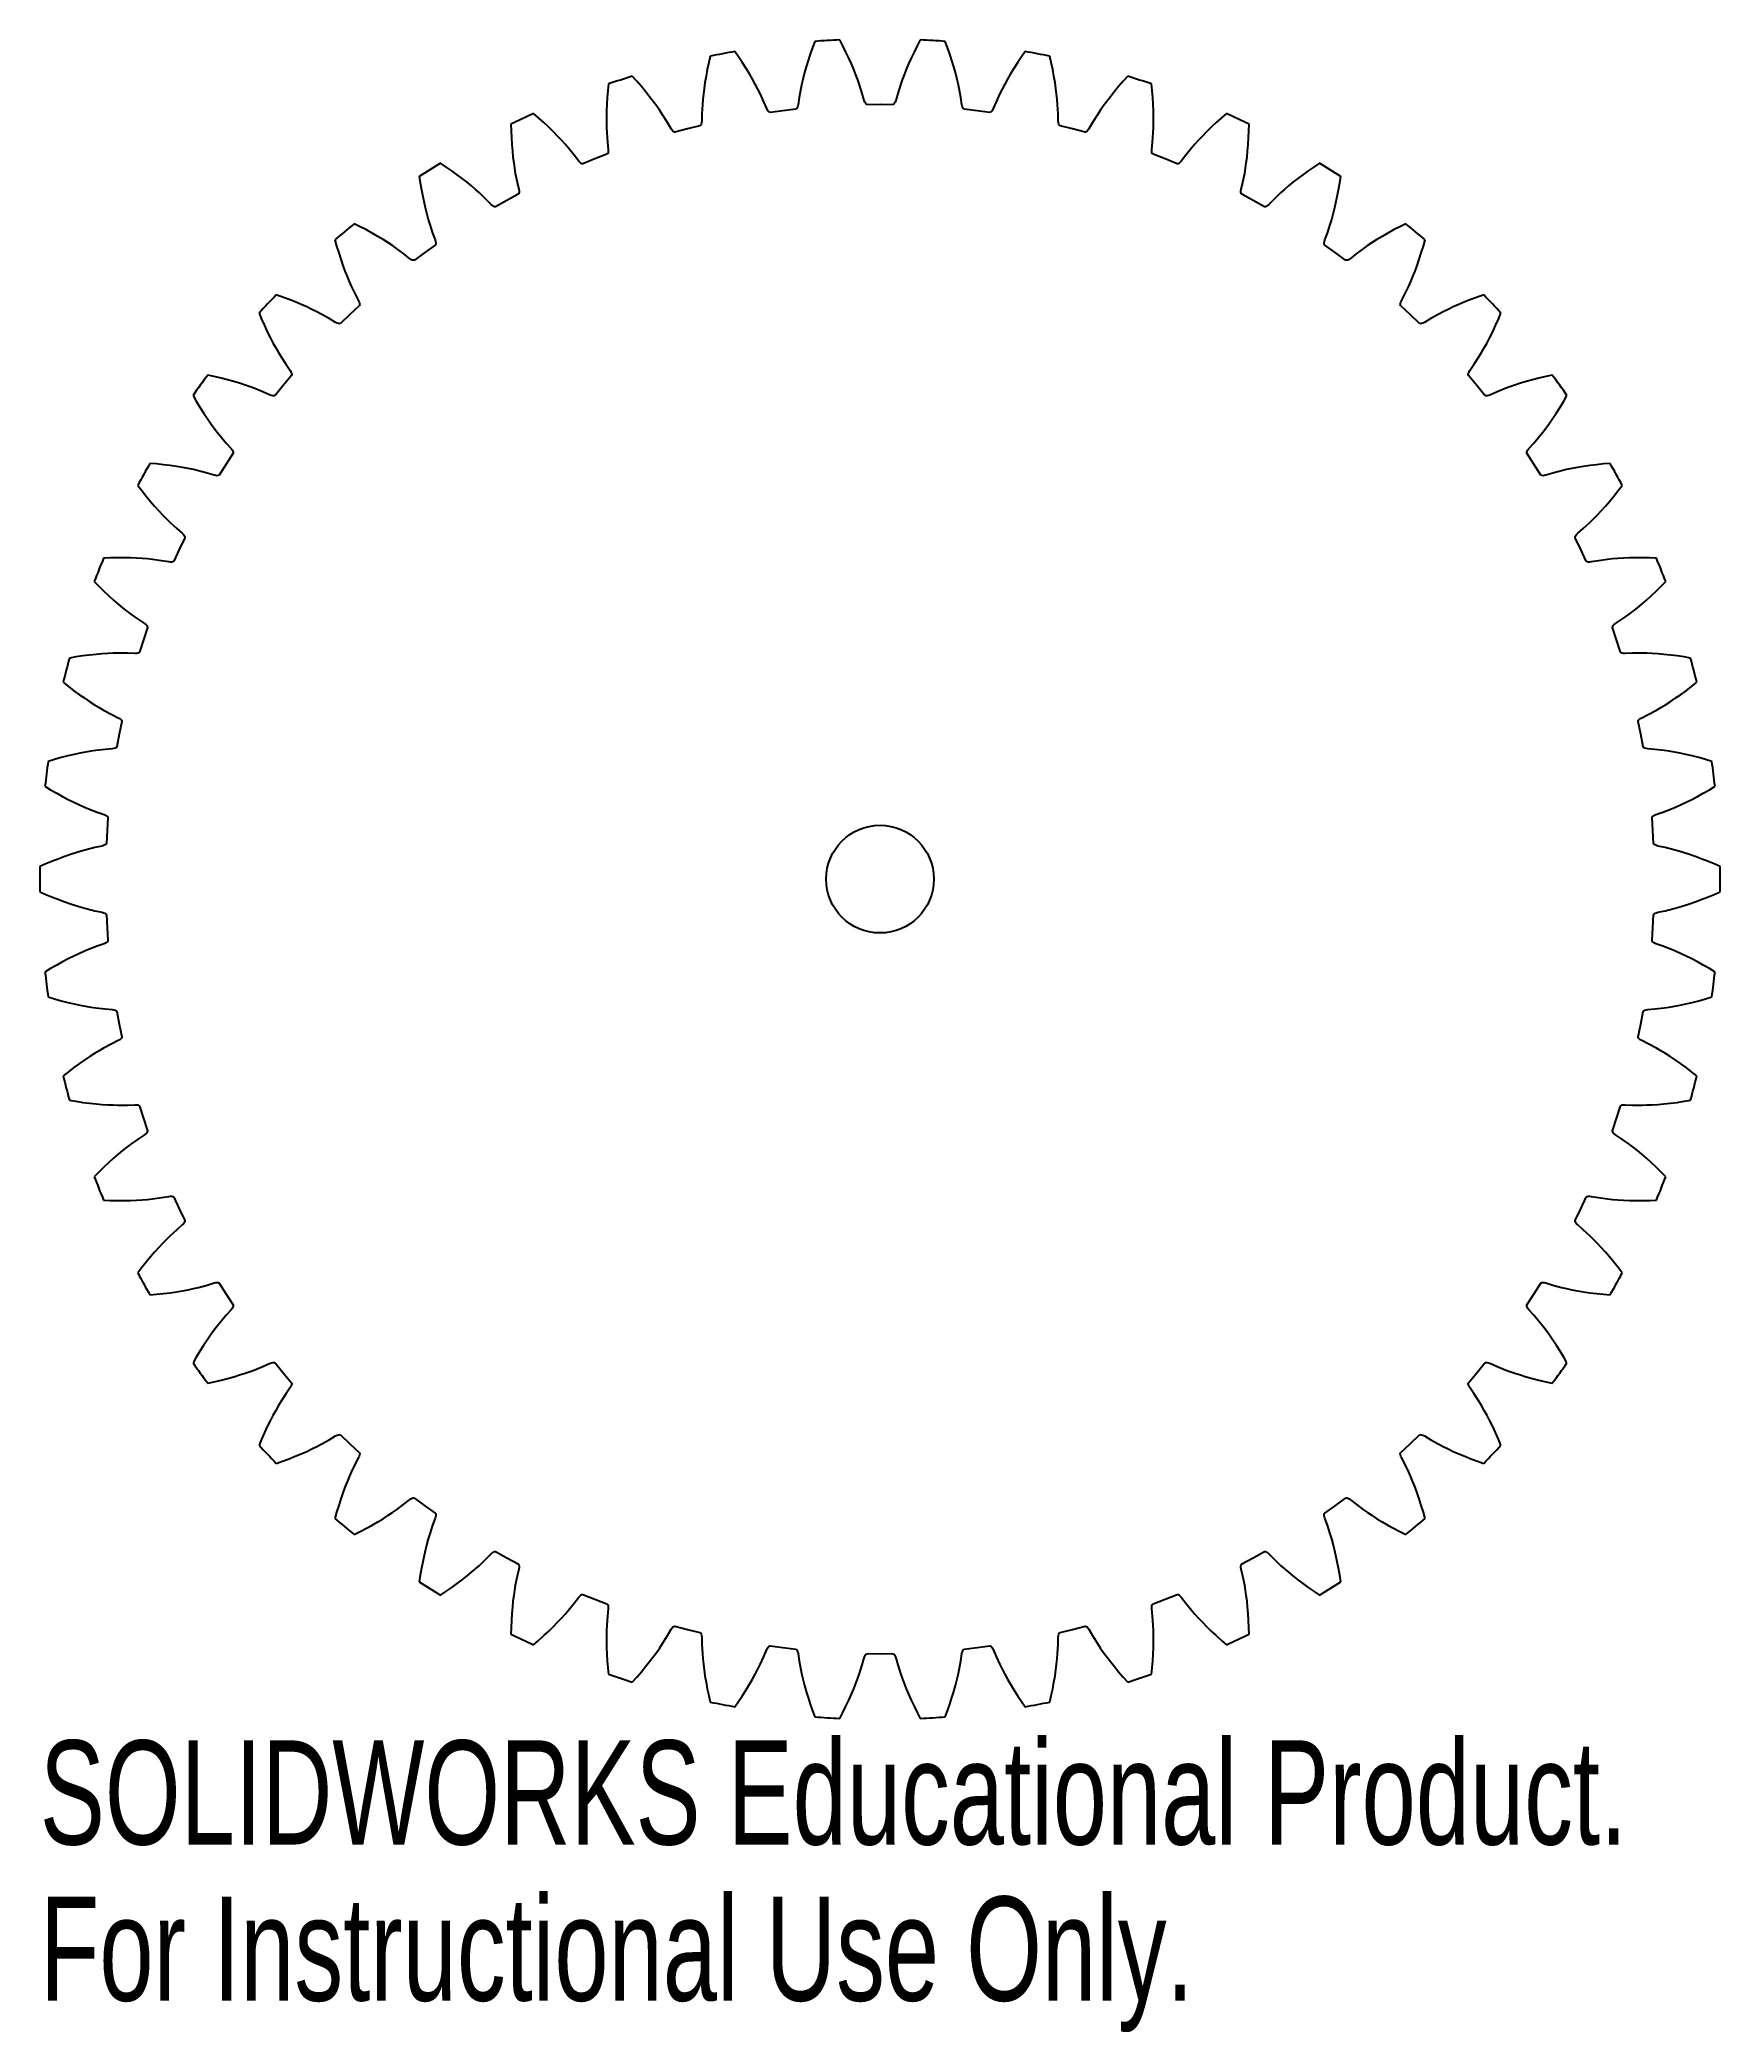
# Model space of a CAD drawing. Header units: millimetres. Extents: x -39 to 39, y -53.5 to 39.
import ezdxf

# ---------------------------------------------------------------- set-up
doc = ezdxf.new("R2010")
doc.units = ezdxf.units.MM
doc.styles.add('SLDTEXTSTYLE0', font='TXT', dxfattribs={"width": 0.7})

msp = doc.modelspace()

# ---------------------------------------------------------------- texts
at = {"color": 7, "linetype": 'Continuous', "char_height": 4.83362, "attachment_point": 1, "style": 'SLDTEXTSTYLE0'}
for s, insert in [('SOLIDWORKS Educational Product.', (-39, -39.975)), ('For Instructional Use Only.', (-39, -47.225))]:
    msp.add_mtext(s, dxfattribs=dict(at, insert=insert))

# ---------------------------------------------------------------- linework, layer by layer
at = {"color": 7, "linetype": 'Continuous', "lineweight": 25}
for p, q in [((-3.029, 38.882), (-3.135, 38.596)), ((-1.727, 38.684), (-1.868, 38.955)), ((1.868, 38.955), (1.727, 38.684)), ((3.135, 38.596), (3.029, 38.882)), ((-7.878, 38.196), (-7.948, 37.898)), ((-6.561, 38.163), (-6.736, 38.414)), ((-6.38, 37.89), (-6.561, 38.163)), ((-3.34, 37.989), (-3.427, 37.703)), ((-3.244, 38.286), (-3.34, 37.989)), ((-3.135, 38.596), (-3.244, 38.286)), ((-1.581, 38.391), (-1.727, 38.684)), ((-1.447, 38.108), (-1.581, 38.391)), ((-1.326, 37.836), (-1.447, 38.108)), ((1.447, 38.108), (1.326, 37.836)), ((1.581, 38.391), (1.447, 38.108)), ((1.727, 38.684), (1.581, 38.391)), ((3.244, 38.286), (3.135, 38.596)), ((3.34, 37.989), (3.244, 38.286)), ((3.427, 37.703), (3.34, 37.989)), ((6.561, 38.163), (6.38, 37.89)), ((6.736, 38.414), (6.561, 38.163)), ((7.948, 37.898), (7.878, 38.196)), ((-11.293, 37.04), (-11.497, 37.267)), ((-11.078, 36.792), (-11.293, 37.04)), ((-8.075, 37.271), (-8.125, 36.977)), ((-8.017, 37.578), (-8.075, 37.271)), ((-7.948, 37.898), (-8.017, 37.578)), ((-6.212, 37.626), (-6.38, 37.89)), ((-6.057, 37.371), (-6.212, 37.626)), ((-5.916, 37.127), (-6.057, 37.371)), ((-5.788, 36.894), (-5.916, 37.127)), ((-3.569, 37.175), (-3.627, 36.93)), ((-3.503, 37.432), (-3.569, 37.175)), ((-3.427, 37.703), (-3.503, 37.432)), ((-1.216, 37.576), (-1.326, 37.836)), ((-1.118, 37.329), (-1.216, 37.576)), ((-1.03, 37.093), (-1.118, 37.329)), ((-0.952, 36.87), (-1.03, 37.093)), ((1.03, 37.093), (0.952, 36.87)), ((1.118, 37.329), (1.03, 37.093)), ((1.216, 37.576), (1.118, 37.329)), ((1.326, 37.836), (1.216, 37.576)), ((3.503, 37.432), (3.427, 37.703)), ((3.569, 37.175), (3.503, 37.432)), ((3.627, 36.93), (3.569, 37.175)), ((5.916, 37.127), (5.788, 36.894)), ((6.057, 37.371), (5.916, 37.127)), ((6.212, 37.626), (6.057, 37.371)), ((6.38, 37.89), (6.212, 37.626)), ((8.017, 37.578), (7.948, 37.898)), ((8.075, 37.271), (8.017, 37.578)), ((8.125, 36.977), (8.075, 37.271)), ((11.293, 37.04), (11.078, 36.792)), ((11.497, 37.267), (11.293, 37.04)), ((-12.663, 36.277), (-12.683, 35.965)), ((-12.635, 36.603), (-12.663, 36.277)), ((-12.603, 36.907), (-12.635, 36.603)), ((-10.879, 36.551), (-11.078, 36.792)), ((-10.693, 36.317), (-10.879, 36.551)), ((-10.522, 36.093), (-10.693, 36.317)), ((-10.366, 35.878), (-10.522, 36.093)), ((-8.227, 36.184), (-8.247, 35.949)), ((-8.2, 36.434), (-8.227, 36.184)), ((-8.167, 36.697), (-8.2, 36.434)), ((-8.125, 36.977), (-8.167, 36.697)), ((-5.671, 36.672), (-5.788, 36.894)), ((-5.566, 36.46), (-5.671, 36.672)), ((-5.388, 36.074), (-5.566, 36.46)), ((-5.258, 35.761), (-5.388, 36.074)), ((-3.752, 36.281), (-3.801, 35.945)), ((-3.676, 36.699), (-3.752, 36.281)), ((-3.627, 36.93), (-3.676, 36.699)), ((-0.825, 36.465), (-0.952, 36.87)), ((-0.734, 36.138), (-0.825, 36.465)), ((-0.707, 36.066), (-0.734, 36.138)), ((-0.677, 36.01), (-0.707, 36.066)), ((0.707, 36.066), (0.677, 36.01)), ((0.734, 36.138), (0.707, 36.066)), ((0.825, 36.465), (0.734, 36.138)), ((0.952, 36.87), (0.825, 36.465)), ((3.676, 36.699), (3.627, 36.93)), ((3.752, 36.281), (3.676, 36.699)), ((3.801, 35.945), (3.752, 36.281)), ((5.388, 36.074), (5.258, 35.761)), ((5.566, 36.46), (5.388, 36.074)), ((5.671, 36.672), (5.566, 36.46)), ((5.788, 36.894), (5.671, 36.672)), ((8.167, 36.697), (8.125, 36.977)), ((8.2, 36.434), (8.167, 36.697)), ((8.227, 36.184), (8.2, 36.434)), ((8.247, 35.949), (8.227, 36.184)), ((10.522, 36.093), (10.366, 35.878)), ((10.693, 36.317), (10.522, 36.093)), ((10.879, 36.551), (10.693, 36.317)), ((11.078, 36.792), (10.879, 36.551)), ((12.635, 36.603), (12.603, 36.907)), ((12.663, 36.277), (12.635, 36.603)), ((12.683, 35.965), (12.663, 36.277)), ((-15.846, 35.332), (-16.077, 35.532)), ((-15.602, 35.113), (-15.846, 35.332)), ((-12.696, 35.667), (-12.702, 35.384)), ((-12.702, 35.384), (-12.702, 35.119)), ((-12.683, 35.965), (-12.696, 35.667)), ((-10.222, 35.672), (-10.366, 35.878)), ((-10.092, 35.475), (-10.222, 35.672)), ((-9.867, 35.114), (-10.092, 35.475)), ((-8.276, 35.185), (-8.284, 35.108)), ((-8.27, 35.525), (-8.276, 35.185)), ((-8.247, 35.949), (-8.27, 35.525)), ((-5.222, 35.693), (-5.258, 35.761)), ((-5.185, 35.641), (-5.222, 35.693)), ((-5.149, 35.607), (-5.185, 35.641)), ((-5.115, 35.59), (-5.149, 35.607)), ((-5.098, 35.587), (-5.115, 35.59)), ((-4.506, 35.667), (-5.098, 35.587)), ((-3.912, 35.737), (-4.506, 35.667)), ((-3.897, 35.743), (-3.912, 35.737)), ((-3.867, 35.769), (-3.897, 35.743)), ((-3.841, 35.811), (-3.867, 35.769)), ((-3.819, 35.87), (-3.841, 35.811)), ((-3.801, 35.945), (-3.819, 35.87)), ((-0.646, 35.971), (-0.677, 36.01)), ((-0.614, 35.95), (-0.646, 35.971)), ((-0.598, 35.946), (-0.614, 35.95)), ((0, 35.95), (-0.598, 35.946)), ((0.598, 35.946), (0, 35.95)), ((0.614, 35.95), (0.598, 35.946)), ((0.646, 35.971), (0.614, 35.95)), ((0.677, 36.01), (0.646, 35.971)), ((3.819, 35.87), (3.801, 35.945)), ((3.841, 35.811), (3.819, 35.87)), ((3.867, 35.769), (3.841, 35.811)), ((3.897, 35.743), (3.867, 35.769)), ((3.912, 35.737), (3.897, 35.743)), ((4.506, 35.667), (3.912, 35.737)), ((5.098, 35.587), (4.506, 35.667)), ((5.115, 35.59), (5.098, 35.587)), ((5.149, 35.607), (5.115, 35.59)), ((5.185, 35.641), (5.149, 35.607)), ((5.222, 35.693), (5.185, 35.641)), ((5.258, 35.761), (5.222, 35.693)), ((8.27, 35.525), (8.247, 35.949)), ((8.276, 35.185), (8.27, 35.525)), ((8.284, 35.108), (8.276, 35.185)), ((10.092, 35.475), (9.867, 35.114)), ((10.222, 35.672), (10.092, 35.475)), ((10.366, 35.878), (10.222, 35.672)), ((12.696, 35.667), (12.683, 35.965)), ((12.702, 35.384), (12.696, 35.667)), ((12.702, 35.119), (12.702, 35.384)), ((15.846, 35.332), (15.602, 35.113)), ((16.077, 35.532), (15.846, 35.332)), ((-17.13, 35.037), (-17.123, 34.731)), ((-17.123, 34.731), (-17.11, 34.404)), ((-17.11, 34.404), (-17.091, 34.092)), ((-15.374, 34.899), (-15.602, 35.113)), ((-15.161, 34.691), (-15.374, 34.899)), ((-14.963, 34.489), (-15.161, 34.691)), ((-14.781, 34.296), (-14.963, 34.489)), ((-14.613, 34.109), (-14.781, 34.296)), ((-12.702, 35.119), (-12.697, 34.868)), ((-12.697, 34.868), (-12.688, 34.632)), ((-12.688, 34.632), (-12.657, 34.208)), ((-9.698, 34.82), (-9.867, 35.114)), ((-9.654, 34.757), (-9.698, 34.82)), ((-9.611, 34.71), (-9.654, 34.757)), ((-9.572, 34.681), (-9.611, 34.71)), ((-9.535, 34.668), (-9.572, 34.681)), ((-9.518, 34.668), (-9.535, 34.668)), ((-8.94, 34.821), (-9.518, 34.668)), ((-8.36, 34.965), (-8.94, 34.821)), ((-8.346, 34.973), (-8.36, 34.965)), ((-8.32, 35.002), (-8.346, 34.973)), ((-8.299, 35.047), (-8.32, 35.002)), ((-8.284, 35.108), (-8.299, 35.047)), ((8.299, 35.047), (8.284, 35.108)), ((8.32, 35.002), (8.299, 35.047)), ((8.346, 34.973), (8.32, 35.002)), ((8.36, 34.965), (8.346, 34.973)), ((8.94, 34.821), (8.36, 34.965)), ((9.518, 34.668), (8.94, 34.821)), ((9.535, 34.668), (9.518, 34.668)), ((9.572, 34.681), (9.535, 34.668)), ((9.611, 34.71), (9.572, 34.681)), ((9.654, 34.757), (9.611, 34.71)), ((9.698, 34.82), (9.654, 34.757)), ((9.867, 35.114), (9.698, 34.82)), ((12.657, 34.208), (12.688, 34.632)), ((12.688, 34.632), (12.697, 34.868)), ((12.697, 34.868), (12.702, 35.119)), ((14.781, 34.296), (14.613, 34.109)), ((14.963, 34.489), (14.781, 34.296)), ((15.161, 34.691), (14.963, 34.489)), ((15.374, 34.899), (15.161, 34.691)), ((15.602, 35.113), (15.374, 34.899)), ((17.091, 34.092), (17.11, 34.404)), ((17.11, 34.404), (17.123, 34.731)), ((17.123, 34.731), (17.13, 35.037)), ((-17.091, 34.092), (-17.066, 33.794)), ((-17.066, 33.794), (-17.037, 33.513)), ((-17.037, 33.513), (-17.004, 33.25)), ((-14.458, 33.931), (-14.613, 34.109)), ((-14.19, 33.601), (-14.458, 33.931)), ((-13.986, 33.33), (-14.19, 33.601)), ((-13.934, 33.273), (-13.986, 33.33)), ((-13.234, 33.425), (-13.788, 33.201)), ((-12.677, 33.642), (-13.234, 33.425)), ((-12.663, 33.651), (-12.677, 33.642)), ((-12.641, 33.683), (-12.663, 33.651)), ((-12.657, 34.208), (-12.621, 33.871)), ((-12.626, 33.731), (-12.641, 33.683)), ((-12.619, 33.793), (-12.626, 33.731)), ((-12.621, 33.871), (-12.619, 33.793)), ((12.619, 33.793), (12.621, 33.871)), ((12.626, 33.731), (12.619, 33.793)), ((12.621, 33.871), (12.657, 34.208)), ((12.641, 33.683), (12.626, 33.731)), ((12.663, 33.651), (12.641, 33.683)), ((12.677, 33.642), (12.663, 33.651)), ((13.234, 33.425), (12.677, 33.642)), ((13.788, 33.201), (13.234, 33.425)), ((13.986, 33.33), (13.934, 33.273)), ((14.19, 33.601), (13.986, 33.33)), ((14.458, 33.931), (14.19, 33.601)), ((14.613, 34.109), (14.458, 33.931)), ((17.004, 33.25), (17.037, 33.513)), ((17.037, 33.513), (17.066, 33.794)), ((17.066, 33.794), (17.091, 34.092)), ((-21.386, 32.614), (-21.341, 32.311)), ((-20.149, 33.068), (-20.404, 33.237)), ((-19.88, 32.881), (-20.149, 33.068)), ((-19.627, 32.697), (-19.88, 32.881)), ((-19.389, 32.517), (-19.627, 32.697)), ((-19.168, 32.342), (-19.389, 32.517)), ((-17.004, 33.25), (-16.967, 33.001)), ((-16.967, 33.001), (-16.928, 32.768)), ((-16.928, 32.768), (-16.845, 32.352)), ((-13.886, 33.232), (-13.934, 33.273)), ((-13.843, 33.208), (-13.886, 33.232)), ((-13.805, 33.199), (-13.843, 33.208)), ((-13.788, 33.201), (-13.805, 33.199)), ((13.805, 33.199), (13.788, 33.201)), ((13.843, 33.208), (13.805, 33.199)), ((13.886, 33.232), (13.843, 33.208)), ((13.934, 33.273), (13.886, 33.232)), ((16.845, 32.352), (16.928, 32.768)), ((16.928, 32.768), (16.967, 33.001)), ((16.967, 33.001), (17.004, 33.25)), ((19.389, 32.517), (19.168, 32.342)), ((19.627, 32.697), (19.389, 32.517)), ((19.88, 32.881), (19.627, 32.697)), ((20.149, 33.068), (19.88, 32.881)), ((20.404, 33.237), (20.149, 33.068)), ((21.341, 32.311), (21.386, 32.614)), ((-21.341, 32.311), (-21.287, 31.988)), ((-21.287, 31.988), (-21.229, 31.681)), ((-21.229, 31.681), (-21.167, 31.389)), ((-18.963, 32.173), (-19.168, 32.342)), ((-18.773, 32.009), (-18.963, 32.173)), ((-18.597, 31.851), (-18.773, 32.009)), ((-18.29, 31.557), (-18.597, 31.851)), ((-18.053, 31.314), (-18.29, 31.557)), ((-17.319, 31.503), (-17.841, 31.212)), ((-16.793, 31.787), (-17.319, 31.503)), ((-16.845, 32.352), (-16.766, 32.022)), ((-16.781, 31.799), (-16.793, 31.787)), ((-16.763, 31.833), (-16.781, 31.799)), ((-16.766, 32.022), (-16.755, 31.945)), ((-16.754, 31.882), (-16.763, 31.833)), ((-16.755, 31.945), (-16.754, 31.882)), ((16.754, 31.882), (16.755, 31.945)), ((16.763, 31.833), (16.754, 31.882)), ((16.755, 31.945), (16.766, 32.022)), ((16.781, 31.799), (16.763, 31.833)), ((16.766, 32.022), (16.845, 32.352)), ((16.793, 31.787), (16.781, 31.799)), ((17.319, 31.503), (16.793, 31.787)), ((17.841, 31.212), (17.319, 31.503)), ((18.29, 31.557), (18.053, 31.314)), ((18.597, 31.851), (18.29, 31.557)), ((18.773, 32.009), (18.597, 31.851)), ((18.963, 32.173), (18.773, 32.009)), ((19.168, 32.342), (18.963, 32.173)), ((21.167, 31.389), (21.229, 31.681)), ((21.229, 31.681), (21.287, 31.988)), ((21.287, 31.988), (21.341, 32.311)), ((-21.167, 31.389), (-21.103, 31.114)), ((-21.103, 31.114), (-21.037, 30.857)), ((-21.037, 30.857), (-20.97, 30.615)), ((-20.97, 30.615), (-20.902, 30.388)), ((-17.994, 31.264), (-18.053, 31.314)), ((-17.942, 31.229), (-17.994, 31.264)), ((-17.896, 31.211), (-17.942, 31.229)), ((-17.857, 31.207), (-17.896, 31.211)), ((-17.841, 31.212), (-17.857, 31.207)), ((17.857, 31.207), (17.841, 31.212)), ((17.896, 31.211), (17.857, 31.207)), ((17.942, 31.229), (17.896, 31.211)), ((17.994, 31.264), (17.942, 31.229)), ((18.053, 31.314), (17.994, 31.264)), ((20.902, 30.388), (20.97, 30.615)), ((20.97, 30.615), (21.037, 30.857)), ((21.037, 30.857), (21.103, 31.114)), ((21.103, 31.114), (21.167, 31.389)), ((-25.305, 29.676), (-25.223, 29.382)), ((-24.135, 30.281), (-24.409, 30.417)), ((-23.844, 30.13), (-24.135, 30.281)), ((-23.57, 29.98), (-23.844, 30.13)), ((-23.312, 29.831), (-23.57, 29.98)), ((-23.07, 29.685), (-23.312, 29.831)), ((-22.846, 29.543), (-23.07, 29.685)), ((-20.902, 30.388), (-20.767, 29.986)), ((-20.767, 29.986), (-20.648, 29.668)), ((-20.648, 29.668), (-20.627, 29.593)), ((-20.627, 29.593), (-20.618, 29.531)), ((20.618, 29.531), (20.627, 29.593)), ((20.627, 29.593), (20.648, 29.668)), ((20.648, 29.668), (20.767, 29.986)), ((20.767, 29.986), (20.902, 30.388)), ((23.07, 29.685), (22.846, 29.543)), ((23.312, 29.831), (23.07, 29.685)), ((23.57, 29.98), (23.312, 29.831)), ((23.844, 30.13), (23.57, 29.98)), ((24.135, 30.281), (23.844, 30.13)), ((24.409, 30.417), (24.135, 30.281)), ((25.223, 29.382), (25.305, 29.676)), ((-25.223, 29.382), (-25.128, 29.068)), ((-25.128, 29.068), (-25.032, 28.77)), ((-25.032, 28.77), (-24.934, 28.488)), ((-22.636, 29.404), (-22.846, 29.543)), ((-22.442, 29.269), (-22.636, 29.404)), ((-22.101, 29.016), (-22.442, 29.269)), ((-21.835, 28.805), (-22.101, 29.016)), ((-21.771, 28.762), (-21.835, 28.805)), ((-21.714, 28.735), (-21.771, 28.762)), ((-21.666, 28.722), (-21.714, 28.735)), ((-21.628, 28.723), (-21.666, 28.722)), ((-21.612, 28.729), (-21.628, 28.723)), ((-21.131, 29.084), (-21.612, 28.729)), ((-20.645, 29.432), (-21.131, 29.084)), ((-20.634, 29.445), (-20.645, 29.432)), ((-20.621, 29.481), (-20.634, 29.445)), ((-20.618, 29.531), (-20.621, 29.481)), ((20.621, 29.481), (20.618, 29.531)), ((20.634, 29.445), (20.621, 29.481)), ((20.645, 29.432), (20.634, 29.445)), ((21.131, 29.084), (20.645, 29.432)), ((21.612, 28.729), (21.131, 29.084)), ((21.628, 28.723), (21.612, 28.729)), ((21.666, 28.722), (21.628, 28.723)), ((21.714, 28.735), (21.666, 28.722)), ((21.771, 28.762), (21.714, 28.735)), ((21.835, 28.805), (21.771, 28.762)), ((22.101, 29.016), (21.835, 28.805)), ((22.442, 29.269), (22.101, 29.016)), ((22.636, 29.404), (22.442, 29.269)), ((22.846, 29.543), (22.636, 29.404)), ((24.934, 28.488), (25.032, 28.77)), ((25.032, 28.77), (25.128, 29.068)), ((25.128, 29.068), (25.223, 29.382)), ((-24.934, 28.488), (-24.836, 28.224)), ((-24.836, 28.224), (-24.738, 27.977)), ((-24.738, 27.977), (-24.641, 27.745)), ((-24.641, 27.745), (-24.545, 27.529)), ((24.545, 27.529), (24.641, 27.745)), ((24.641, 27.745), (24.738, 27.977)), ((24.738, 27.977), (24.836, 28.224)), ((24.836, 28.224), (24.934, 28.488)), ((-27.74, 27.018), (-28.029, 27.118)), ((-27.432, 26.904), (-27.74, 27.018)), ((-27.142, 26.789), (-27.432, 26.904)), ((-24.545, 27.529), (-24.361, 27.146)), ((-24.361, 27.146), (-24.203, 26.846)), ((-24.203, 26.846), (-24.173, 26.775)), ((24.173, 26.775), (24.203, 26.846)), ((24.203, 26.846), (24.361, 27.146)), ((24.361, 27.146), (24.545, 27.529)), ((27.432, 26.904), (27.142, 26.789)), ((27.74, 27.018), (27.432, 26.904)), ((28.029, 27.118), (27.74, 27.018)), ((-28.825, 26.27), (-28.706, 25.989)), ((-28.706, 25.989), (-28.573, 25.689)), ((-26.867, 26.674), (-27.142, 26.789)), ((-26.609, 26.559), (-26.867, 26.674)), ((-26.368, 26.446), (-26.609, 26.559)), ((-26.143, 26.335), (-26.368, 26.446)), ((-25.934, 26.226), (-26.143, 26.335)), ((-25.563, 26.017), (-25.934, 26.226)), ((-25.273, 25.841), (-25.563, 26.017)), ((-24.609, 26.206), (-25.042, 25.794)), ((-24.171, 26.612), (-24.609, 26.206)), ((-24.173, 26.775), (-24.157, 26.714)), ((-24.162, 26.627), (-24.171, 26.612)), ((-24.153, 26.664), (-24.162, 26.627)), ((-24.157, 26.714), (-24.153, 26.664)), ((24.153, 26.664), (24.157, 26.714)), ((24.162, 26.627), (24.153, 26.664)), ((24.157, 26.714), (24.173, 26.775)), ((24.171, 26.612), (24.162, 26.627)), ((24.609, 26.206), (24.171, 26.612)), ((25.042, 25.794), (24.609, 26.206)), ((25.563, 26.017), (25.273, 25.841)), ((25.934, 26.226), (25.563, 26.017)), ((26.143, 26.335), (25.934, 26.226)), ((26.368, 26.446), (26.143, 26.335)), ((26.609, 26.559), (26.368, 26.446)), ((26.867, 26.674), (26.609, 26.559)), ((27.142, 26.789), (26.867, 26.674)), ((28.573, 25.689), (28.706, 25.989)), ((28.706, 25.989), (28.825, 26.27)), ((-28.573, 25.689), (-28.44, 25.406)), ((-28.44, 25.406), (-28.308, 25.139)), ((-28.308, 25.139), (-28.177, 24.888)), ((-25.204, 25.807), (-25.273, 25.841)), ((-25.144, 25.786), (-25.204, 25.807)), ((-25.095, 25.78), (-25.144, 25.786)), ((-25.057, 25.786), (-25.095, 25.78)), ((-25.042, 25.794), (-25.057, 25.786)), ((25.057, 25.786), (25.042, 25.794)), ((25.095, 25.78), (25.057, 25.786)), ((25.144, 25.786), (25.095, 25.78)), ((25.204, 25.807), (25.144, 25.786)), ((25.273, 25.841), (25.204, 25.807)), ((28.177, 24.888), (28.308, 25.139)), ((28.308, 25.139), (28.44, 25.406)), ((28.44, 25.406), (28.573, 25.689)), ((-28.177, 24.888), (-28.05, 24.656)), ((-28.05, 24.656), (-27.924, 24.438)), ((-27.924, 24.438), (-27.802, 24.236)), ((-27.802, 24.236), (-27.571, 23.879)), ((27.571, 23.879), (27.802, 24.236)), ((27.802, 24.236), (27.924, 24.438)), ((27.924, 24.438), (28.05, 24.656)), ((28.05, 24.656), (28.177, 24.888)), ((-30.907, 23.328), (-31.206, 23.392)), ((-30.588, 23.253), (-30.907, 23.328)), ((-30.285, 23.176), (-30.588, 23.253)), ((-29.998, 23.096), (-30.285, 23.176)), ((-27.316, 23.373), (-27.7, 22.915)), ((-27.571, 23.879), (-27.377, 23.601)), ((-27.377, 23.601), (-27.338, 23.534)), ((-27.338, 23.534), (-27.314, 23.476)), ((-27.309, 23.388), (-27.316, 23.373)), ((-27.314, 23.476), (-27.305, 23.427)), ((-27.305, 23.427), (-27.309, 23.388)), ((27.305, 23.427), (27.314, 23.476)), ((27.309, 23.388), (27.305, 23.427)), ((27.316, 23.373), (27.309, 23.388)), ((27.314, 23.476), (27.338, 23.534)), ((27.7, 22.915), (27.316, 23.373)), ((27.338, 23.534), (27.377, 23.601)), ((27.377, 23.601), (27.571, 23.879)), ((30.285, 23.176), (29.998, 23.096)), ((30.588, 23.253), (30.285, 23.176)), ((30.907, 23.328), (30.588, 23.253)), ((31.206, 23.392), (30.907, 23.328)), ((-31.89, 22.451), (-31.737, 22.186)), ((-29.728, 23.015), (-29.998, 23.096)), ((-29.475, 22.933), (-29.728, 23.015)), ((-29.237, 22.85), (-29.475, 22.933)), ((-29.016, 22.768), (-29.237, 22.85)), ((-28.622, 22.608), (-29.016, 22.768)), ((-28.313, 22.47), (-28.622, 22.608)), ((-28.24, 22.444), (-28.313, 22.47)), ((-28.178, 22.432), (-28.24, 22.444)), ((-28.128, 22.431), (-28.178, 22.432)), ((-28.091, 22.442), (-28.128, 22.431)), ((-28.078, 22.452), (-28.091, 22.442)), ((-27.7, 22.915), (-28.078, 22.452)), ((28.078, 22.452), (27.7, 22.915)), ((28.091, 22.442), (28.078, 22.452)), ((28.128, 22.431), (28.091, 22.442)), ((28.178, 22.432), (28.128, 22.431)), ((28.24, 22.444), (28.178, 22.432)), ((28.313, 22.47), (28.24, 22.444)), ((28.622, 22.608), (28.313, 22.47)), ((29.016, 22.768), (28.622, 22.608)), ((29.237, 22.85), (29.016, 22.768)), ((29.475, 22.933), (29.237, 22.85)), ((29.728, 23.015), (29.475, 22.933)), ((29.998, 23.096), (29.728, 23.015)), ((31.737, 22.186), (31.89, 22.451)), ((-31.737, 22.186), (-31.568, 21.905)), ((-31.568, 21.905), (-31.4, 21.641)), ((-31.4, 21.641), (-31.235, 21.393)), ((-31.235, 21.393), (-31.075, 21.161)), ((31.075, 21.161), (31.235, 21.393)), ((31.235, 21.393), (31.4, 21.641)), ((31.4, 21.641), (31.568, 21.905)), ((31.568, 21.905), (31.737, 22.186)), ((-31.075, 21.161), (-30.919, 20.946)), ((-30.919, 20.946), (-30.767, 20.745)), ((-30.767, 20.745), (-30.62, 20.56)), ((-30.62, 20.56), (-30.347, 20.235)), ((30.347, 20.235), (30.62, 20.56)), ((30.62, 20.56), (30.767, 20.745)), ((30.767, 20.745), (30.919, 20.946)), ((30.919, 20.946), (31.075, 21.161)), ((-30.03, 19.765), (-30.354, 19.263)), ((-30.347, 20.235), (-30.119, 19.984)), ((-30.119, 19.984), (-30.072, 19.922)), ((-30.072, 19.922), (-30.041, 19.867)), ((-30.041, 19.867), (-30.025, 19.82)), ((-30.025, 19.781), (-30.03, 19.765)), ((-30.025, 19.82), (-30.025, 19.781)), ((30.025, 19.82), (30.041, 19.867)), ((30.025, 19.781), (30.025, 19.82)), ((30.03, 19.765), (30.025, 19.781)), ((30.354, 19.263), (30.03, 19.765)), ((30.041, 19.867), (30.072, 19.922)), ((30.072, 19.922), (30.119, 19.984)), ((30.119, 19.984), (30.347, 20.235)), ((-33.588, 19.27), (-33.892, 19.296)), ((-33.261, 19.236), (-33.588, 19.27)), ((-32.951, 19.198), (-33.261, 19.236)), ((-32.656, 19.154), (-32.951, 19.198)), ((-32.378, 19.107), (-32.656, 19.154)), ((-32.117, 19.058), (-32.378, 19.107)), ((-31.871, 19.006), (-32.117, 19.058)), ((-31.641, 18.952), (-31.871, 19.006)), ((-31.23, 18.843), (-31.641, 18.952)), ((-30.906, 18.744), (-31.23, 18.843)), ((-30.83, 18.728), (-30.906, 18.744)), ((-30.767, 18.723), (-30.83, 18.728)), ((-30.718, 18.729), (-30.767, 18.723)), ((-30.683, 18.745), (-30.718, 18.729)), ((-30.67, 18.756), (-30.683, 18.745)), ((-30.354, 19.263), (-30.67, 18.756)), ((30.67, 18.756), (30.354, 19.263)), ((30.683, 18.745), (30.67, 18.756)), ((30.718, 18.729), (30.683, 18.745)), ((30.767, 18.723), (30.718, 18.729)), ((30.83, 18.728), (30.767, 18.723)), ((30.906, 18.744), (30.83, 18.728)), ((31.23, 18.843), (30.906, 18.744)), ((31.641, 18.952), (31.23, 18.843)), ((31.871, 19.006), (31.641, 18.952)), ((32.117, 19.058), (31.871, 19.006)), ((32.378, 19.107), (32.117, 19.058)), ((32.656, 19.154), (32.378, 19.107)), ((32.951, 19.198), (32.656, 19.154)), ((33.261, 19.236), (32.951, 19.198)), ((33.588, 19.27), (33.261, 19.236)), ((33.892, 19.296), (33.588, 19.27)), ((-34.452, 18.277), (-34.268, 18.033)), ((-34.268, 18.033), (-34.064, 17.776)), ((-34.064, 17.776), (-33.865, 17.535)), ((33.865, 17.535), (34.064, 17.776)), ((34.064, 17.776), (34.268, 18.033)), ((34.268, 18.033), (34.452, 18.277)), ((-33.865, 17.535), (-33.67, 17.309)), ((-33.67, 17.309), (-33.482, 17.099)), ((-33.482, 17.099), (-33.3, 16.905)), ((-33.3, 16.905), (-33.124, 16.726)), ((-33.124, 16.726), (-32.956, 16.56)), ((32.956, 16.56), (33.124, 16.726)), ((33.124, 16.726), (33.3, 16.905)), ((33.3, 16.905), (33.482, 17.099)), ((33.482, 17.099), (33.67, 17.309)), ((33.67, 17.309), (33.865, 17.535)), ((-32.956, 16.56), (-32.644, 16.272)), ((-32.644, 16.272), (-32.386, 16.051)), ((-32.27, 15.846), (-32.529, 15.307)), ((-32.386, 16.051), (-32.332, 15.996)), ((-32.332, 15.996), (-32.294, 15.945)), ((-32.294, 15.945), (-32.273, 15.901)), ((-32.273, 15.901), (-32.267, 15.862)), ((-32.267, 15.862), (-32.27, 15.846)), ((32.267, 15.862), (32.273, 15.901)), ((32.27, 15.846), (32.267, 15.862)), ((32.529, 15.307), (32.27, 15.846)), ((32.273, 15.901), (32.294, 15.945)), ((32.294, 15.945), (32.332, 15.996)), ((32.332, 15.996), (32.386, 16.051)), ((32.386, 16.051), (32.644, 16.272)), ((32.644, 16.272), (32.956, 16.56)), ((-35.738, 14.909), (-36.043, 14.896)), ((-35.41, 14.916), (-35.738, 14.909)), ((-35.098, 14.916), (-35.41, 14.916)), ((-34.799, 14.91), (-35.098, 14.916)), ((-34.517, 14.899), (-34.799, 14.91)), ((-34.252, 14.882), (-34.517, 14.899)), ((-34.002, 14.862), (-34.252, 14.882)), ((-33.767, 14.837), (-34.002, 14.862)), ((-33.346, 14.78), (-33.767, 14.837)), ((-32.529, 15.307), (-32.779, 14.764)), ((32.779, 14.764), (32.529, 15.307)), ((33.767, 14.837), (33.346, 14.78)), ((34.002, 14.862), (33.767, 14.837)), ((34.252, 14.882), (34.002, 14.862)), ((34.517, 14.899), (34.252, 14.882)), ((34.799, 14.91), (34.517, 14.899)), ((35.098, 14.916), (34.799, 14.91)), ((35.41, 14.916), (35.098, 14.916)), ((35.738, 14.909), (35.41, 14.916)), ((36.043, 14.896), (35.738, 14.909)), ((-33.011, 14.723), (-33.346, 14.78)), ((-32.934, 14.716), (-33.011, 14.723)), ((-32.871, 14.719), (-32.934, 14.716)), ((-32.823, 14.731), (-32.871, 14.719)), ((-32.79, 14.751), (-32.823, 14.731)), ((-32.779, 14.764), (-32.79, 14.751)), ((32.79, 14.751), (32.779, 14.764)), ((32.823, 14.731), (32.79, 14.751)), ((32.871, 14.719), (32.823, 14.731)), ((32.934, 14.716), (32.871, 14.719)), ((33.011, 14.723), (32.934, 14.716)), ((33.346, 14.78), (33.011, 14.723)), ((-36.471, 13.815), (-36.258, 13.596)), ((-36.258, 13.596), (-36.023, 13.367)), ((-36.023, 13.367), (-35.796, 13.152)), ((-35.796, 13.152), (-35.574, 12.953)), ((-35.574, 12.953), (-35.361, 12.768)), ((35.361, 12.768), (35.574, 12.953)), ((35.574, 12.953), (35.796, 13.152)), ((35.796, 13.152), (36.023, 13.367)), ((36.023, 13.367), (36.258, 13.596)), ((36.258, 13.596), (36.471, 13.815)), ((-35.361, 12.768), (-35.156, 12.599)), ((-35.156, 12.599), (-34.96, 12.442)), ((-34.96, 12.442), (-34.772, 12.299)), ((-34.772, 12.299), (-34.426, 12.053)), ((-34.426, 12.053), (-34.143, 11.866)), ((34.143, 11.866), (34.426, 12.053)), ((34.426, 12.053), (34.772, 12.299)), ((34.772, 12.299), (34.96, 12.442)), ((34.96, 12.442), (35.156, 12.599)), ((35.156, 12.599), (35.361, 12.768)), ((-34.19, 11.109), (-34.371, 10.539)), ((-34.002, 11.676), (-34.19, 11.109)), ((-34.143, 11.866), (-34.082, 11.817)), ((-34.082, 11.817), (-34.038, 11.772)), ((-34.038, 11.772), (-34.011, 11.73)), ((-34.011, 11.73), (-34.001, 11.693)), ((-34.001, 11.693), (-34.002, 11.676)), ((34.001, 11.693), (34.011, 11.73)), ((34.002, 11.676), (34.001, 11.693)), ((34.19, 11.109), (34.002, 11.676)), ((34.011, 11.73), (34.038, 11.772)), ((34.038, 11.772), (34.082, 11.817)), ((34.082, 11.817), (34.143, 11.866)), ((34.371, 10.539), (34.19, 11.109)), ((-37.325, 10.312), (-37.626, 10.261)), ((-37, 10.36), (-37.325, 10.312)), ((-36.69, 10.4), (-37, 10.36)), ((-36.393, 10.431), (-36.69, 10.4)), ((-36.112, 10.455), (-36.393, 10.431)), ((-35.847, 10.472), (-36.112, 10.455)), ((-35.596, 10.483), (-35.847, 10.472)), ((-35.36, 10.488), (-35.596, 10.483)), ((-34.935, 10.484), (-35.36, 10.488)), ((-34.596, 10.469), (-34.935, 10.484)), ((-34.519, 10.473), (-34.596, 10.469)), ((-34.457, 10.483), (-34.519, 10.473)), ((-34.411, 10.501), (-34.457, 10.483)), ((-34.38, 10.525), (-34.411, 10.501)), ((-34.371, 10.539), (-34.38, 10.525)), ((34.38, 10.525), (34.371, 10.539)), ((34.411, 10.501), (34.38, 10.525)), ((34.457, 10.483), (34.411, 10.501)), ((34.519, 10.473), (34.457, 10.483)), ((34.596, 10.469), (34.519, 10.473)), ((34.935, 10.484), (34.596, 10.469)), ((35.36, 10.488), (34.935, 10.484)), ((35.596, 10.483), (35.36, 10.488)), ((35.847, 10.472), (35.596, 10.483)), ((36.112, 10.455), (35.847, 10.472)), ((36.393, 10.431), (36.112, 10.455)), ((36.69, 10.4), (36.393, 10.431)), ((37, 10.36), (36.69, 10.4)), ((37.325, 10.312), (37, 10.36)), ((37.626, 10.261), (37.325, 10.312)), ((-37.915, 9.135), (-37.676, 8.945)), ((-37.676, 8.945), (-37.415, 8.746)), ((-37.415, 8.746), (-37.162, 8.562)), ((-37.162, 8.562), (-36.917, 8.392)), ((-36.917, 8.392), (-36.682, 8.235)), ((36.682, 8.235), (36.917, 8.392)), ((36.917, 8.392), (37.162, 8.562)), ((37.162, 8.562), (37.415, 8.746)), ((37.415, 8.746), (37.676, 8.945)), ((37.676, 8.945), (37.915, 9.135)), ((-36.682, 8.235), (-36.458, 8.093)), ((-36.458, 8.093), (-36.243, 7.962)), ((-36.243, 7.962), (-36.039, 7.844)), ((-36.039, 7.844), (-35.665, 7.643)), ((-35.665, 7.643), (-35.36, 7.493)), ((-35.36, 7.493), (-35.294, 7.452)), ((-35.294, 7.452), (-35.245, 7.413)), ((-35.245, 7.413), (-35.213, 7.375)), ((35.213, 7.375), (35.245, 7.413)), ((35.245, 7.413), (35.294, 7.452)), ((35.294, 7.452), (35.36, 7.493)), ((35.36, 7.493), (35.665, 7.643)), ((35.665, 7.643), (36.039, 7.844)), ((36.039, 7.844), (36.243, 7.962)), ((36.243, 7.962), (36.458, 8.093)), ((36.458, 8.093), (36.682, 8.235)), ((-35.313, 6.736), (-35.421, 6.148)), ((-35.197, 7.323), (-35.313, 6.736)), ((-35.213, 7.375), (-35.198, 7.339)), ((-35.198, 7.339), (-35.197, 7.323)), ((35.197, 7.323), (35.198, 7.339)), ((35.313, 6.736), (35.197, 7.323)), ((35.198, 7.339), (35.213, 7.375)), ((35.421, 6.148), (35.313, 6.736)), ((-38.323, 5.553), (-38.615, 5.464)), ((-38.007, 5.641), (-38.323, 5.553)), ((-37.704, 5.719), (-38.007, 5.641)), ((-37.414, 5.788), (-37.704, 5.719)), ((-37.138, 5.847), (-37.414, 5.788)), ((-36.877, 5.897), (-37.138, 5.847)), ((-36.629, 5.939), (-36.877, 5.897)), ((-36.396, 5.973), (-36.629, 5.939)), ((-35.974, 6.023), (-36.396, 5.973)), ((-35.636, 6.05), (-35.974, 6.023)), ((-35.559, 6.064), (-35.636, 6.05)), ((-35.499, 6.082), (-35.559, 6.064)), ((-35.455, 6.106), (-35.499, 6.082)), ((-35.428, 6.133), (-35.455, 6.106)), ((-35.421, 6.148), (-35.428, 6.133)), ((35.428, 6.133), (35.421, 6.148)), ((35.455, 6.106), (35.428, 6.133)), ((35.499, 6.082), (35.455, 6.106)), ((35.559, 6.064), (35.499, 6.082)), ((35.636, 6.05), (35.559, 6.064)), ((35.974, 6.023), (35.636, 6.05)), ((36.396, 5.973), (35.974, 6.023)), ((36.629, 5.939), (36.396, 5.973)), ((36.877, 5.897), (36.629, 5.939)), ((37.138, 5.847), (36.877, 5.897)), ((37.414, 5.788), (37.138, 5.847)), ((37.704, 5.719), (37.414, 5.788)), ((38.007, 5.641), (37.704, 5.719)), ((38.323, 5.553), (38.007, 5.641)), ((38.615, 5.464), (38.323, 5.553)), ((-38.761, 4.311), (-38.5, 4.152)), ((-38.5, 4.152), (-38.216, 3.988)), ((-38.216, 3.988), (-37.942, 3.837)), ((-37.942, 3.837), (-37.678, 3.699)), ((37.678, 3.699), (37.942, 3.837)), ((37.942, 3.837), (38.216, 3.988)), ((38.216, 3.988), (38.5, 4.152)), ((38.5, 4.152), (38.761, 4.311)), ((-37.678, 3.699), (-37.425, 3.573)), ((-37.425, 3.573), (-37.185, 3.46)), ((-37.185, 3.46), (-36.955, 3.357)), ((-36.955, 3.357), (-36.738, 3.265)), ((-36.738, 3.265), (-36.341, 3.113)), ((-36.341, 3.113), (-36.021, 3.002)), ((-36.021, 3.002), (-35.95, 2.97)), ((-35.95, 2.97), (-35.896, 2.937)), ((-35.896, 2.937), (-35.86, 2.904)), ((-35.837, 2.854), (-35.879, 2.257)), ((-35.86, 2.904), (-35.841, 2.87)), ((-35.841, 2.87), (-35.837, 2.854)), ((35.837, 2.854), (35.841, 2.87)), ((35.879, 2.257), (35.837, 2.854)), ((35.841, 2.87), (35.86, 2.904)), ((35.86, 2.904), (35.896, 2.937)), ((35.896, 2.937), (35.95, 2.97)), ((35.95, 2.97), (36.021, 3.002)), ((36.021, 3.002), (36.341, 3.113)), ((36.341, 3.113), (36.738, 3.265)), ((36.738, 3.265), (36.955, 3.357)), ((36.955, 3.357), (37.185, 3.46)), ((37.185, 3.46), (37.425, 3.573)), ((37.425, 3.573), (37.678, 3.699)), ((-35.879, 2.257), (-35.912, 1.661)), ((35.912, 1.661), (35.879, 2.257)), ((-38.124, 0.948), (-38.414, 0.833)), ((-37.844, 1.053), (-38.124, 0.948)), ((-37.578, 1.146), (-37.844, 1.053)), ((-37.325, 1.228), (-37.578, 1.146)), ((-37.085, 1.301), (-37.325, 1.228)), ((-36.857, 1.365), (-37.085, 1.301)), ((-36.445, 1.467), (-36.857, 1.365)), ((-36.113, 1.536), (-36.445, 1.467)), ((-36.039, 1.559), (-36.113, 1.536)), ((-35.981, 1.585), (-36.039, 1.559)), ((-35.941, 1.614), (-35.981, 1.585)), ((-35.918, 1.645), (-35.941, 1.614)), ((-35.912, 1.661), (-35.918, 1.645)), ((35.918, 1.645), (35.912, 1.661)), ((35.941, 1.614), (35.918, 1.645)), ((35.981, 1.585), (35.941, 1.614)), ((36.039, 1.559), (35.981, 1.585)), ((36.113, 1.536), (36.039, 1.559)), ((36.445, 1.467), (36.113, 1.536)), ((36.857, 1.365), (36.445, 1.467)), ((37.085, 1.301), (36.857, 1.365)), ((37.325, 1.228), (37.085, 1.301)), ((37.578, 1.146), (37.325, 1.228)), ((37.844, 1.053), (37.578, 1.146)), ((38.124, 0.948), (37.844, 1.053)), ((38.414, 0.833), (38.124, 0.948)), ((-38.717, 0.706), (-38.996, 0.582)), ((-38.414, 0.833), (-38.717, 0.706)), ((38.717, 0.706), (38.414, 0.833)), ((38.996, 0.582), (38.717, 0.706)), ((-38.996, -0.582), (-38.717, -0.706)), ((-38.717, -0.706), (-38.414, -0.833)), ((-38.414, -0.833), (-38.124, -0.948)), ((38.124, -0.948), (38.414, -0.833)), ((38.414, -0.833), (38.717, -0.706)), ((38.717, -0.706), (38.996, -0.582)), ((-38.124, -0.948), (-37.844, -1.053)), ((-37.844, -1.053), (-37.578, -1.146)), ((-37.578, -1.146), (-37.325, -1.228)), ((-37.325, -1.228), (-37.085, -1.301)), ((-37.085, -1.301), (-36.857, -1.365)), ((-36.857, -1.365), (-36.445, -1.467)), ((-36.445, -1.467), (-36.113, -1.536)), ((-36.113, -1.536), (-36.039, -1.559)), ((-36.039, -1.559), (-35.981, -1.585)), ((-35.981, -1.585), (-35.941, -1.614)), ((-35.941, -1.614), (-35.918, -1.645)), ((-35.918, -1.645), (-35.912, -1.661)), ((-35.912, -1.661), (-35.879, -2.257)), ((35.879, -2.257), (35.912, -1.661)), ((35.912, -1.661), (35.918, -1.645)), ((35.918, -1.645), (35.941, -1.614)), ((35.941, -1.614), (35.981, -1.585)), ((35.981, -1.585), (36.039, -1.559)), ((36.039, -1.559), (36.113, -1.536)), ((36.113, -1.536), (36.445, -1.467)), ((36.445, -1.467), (36.857, -1.365)), ((36.857, -1.365), (37.085, -1.301)), ((37.085, -1.301), (37.325, -1.228)), ((37.325, -1.228), (37.578, -1.146)), ((37.578, -1.146), (37.844, -1.053)), ((37.844, -1.053), (38.124, -0.948)), ((-35.879, -2.257), (-35.837, -2.854)), ((35.837, -2.854), (35.879, -2.257)), ((-37.678, -3.699), (-37.942, -3.837)), ((-37.425, -3.573), (-37.678, -3.699)), ((-37.185, -3.46), (-37.425, -3.573)), ((-36.955, -3.357), (-37.185, -3.46)), ((-36.738, -3.265), (-36.955, -3.357)), ((-36.341, -3.113), (-36.738, -3.265)), ((-36.021, -3.002), (-36.341, -3.113)), ((-35.95, -2.97), (-36.021, -3.002)), ((-35.896, -2.937), (-35.95, -2.97)), ((-35.86, -2.904), (-35.896, -2.937)), ((-35.841, -2.87), (-35.86, -2.904)), ((-35.837, -2.854), (-35.841, -2.87)), ((35.841, -2.87), (35.837, -2.854)), ((35.86, -2.904), (35.841, -2.87)), ((35.896, -2.937), (35.86, -2.904)), ((35.95, -2.97), (35.896, -2.937)), ((36.021, -3.002), (35.95, -2.97)), ((36.341, -3.113), (36.021, -3.002)), ((36.738, -3.265), (36.341, -3.113)), ((36.955, -3.357), (36.738, -3.265)), ((37.185, -3.46), (36.955, -3.357)), ((37.425, -3.573), (37.185, -3.46)), ((37.678, -3.699), (37.425, -3.573)), ((37.942, -3.837), (37.678, -3.699)), ((-38.5, -4.152), (-38.761, -4.311)), ((-38.216, -3.988), (-38.5, -4.152)), ((-37.942, -3.837), (-38.216, -3.988)), ((38.216, -3.988), (37.942, -3.837)), ((38.5, -4.152), (38.216, -3.988)), ((38.761, -4.311), (38.5, -4.152)), ((-38.615, -5.464), (-38.323, -5.553)), ((38.323, -5.553), (38.615, -5.464)), ((-38.323, -5.553), (-38.007, -5.641)), ((-38.007, -5.641), (-37.704, -5.719)), ((-37.704, -5.719), (-37.414, -5.788)), ((-37.414, -5.788), (-37.138, -5.847)), ((-37.138, -5.847), (-36.877, -5.897)), ((-36.877, -5.897), (-36.629, -5.939)), ((-36.629, -5.939), (-36.396, -5.973)), ((-36.396, -5.973), (-35.974, -6.023)), ((-35.974, -6.023), (-35.636, -6.05)), ((-35.636, -6.05), (-35.559, -6.064)), ((-35.559, -6.064), (-35.499, -6.082)), ((-35.499, -6.082), (-35.455, -6.106)), ((-35.455, -6.106), (-35.428, -6.133)), ((-35.428, -6.133), (-35.421, -6.148)), ((-35.421, -6.148), (-35.313, -6.736)), ((35.313, -6.736), (35.421, -6.148)), ((35.421, -6.148), (35.428, -6.133)), ((35.428, -6.133), (35.455, -6.106)), ((35.455, -6.106), (35.499, -6.082)), ((35.499, -6.082), (35.559, -6.064)), ((35.559, -6.064), (35.636, -6.05)), ((35.636, -6.05), (35.974, -6.023)), ((35.974, -6.023), (36.396, -5.973)), ((36.396, -5.973), (36.629, -5.939)), ((36.629, -5.939), (36.877, -5.897)), ((36.877, -5.897), (37.138, -5.847)), ((37.138, -5.847), (37.414, -5.788)), ((37.414, -5.788), (37.704, -5.719)), ((37.704, -5.719), (38.007, -5.641)), ((38.007, -5.641), (38.323, -5.553)), ((-35.313, -6.736), (-35.197, -7.323)), ((-35.213, -7.375), (-35.245, -7.413)), ((-35.198, -7.339), (-35.213, -7.375)), ((-35.197, -7.323), (-35.198, -7.339)), ((35.197, -7.323), (35.313, -6.736)), ((35.198, -7.339), (35.197, -7.323)), ((35.213, -7.375), (35.198, -7.339)), ((35.245, -7.413), (35.213, -7.375)), ((-36.682, -8.235), (-36.917, -8.392)), ((-36.458, -8.093), (-36.682, -8.235)), ((-36.243, -7.962), (-36.458, -8.093)), ((-36.039, -7.844), (-36.243, -7.962)), ((-35.665, -7.643), (-36.039, -7.844)), ((-35.36, -7.493), (-35.665, -7.643)), ((-35.294, -7.452), (-35.36, -7.493)), ((-35.245, -7.413), (-35.294, -7.452)), ((35.294, -7.452), (35.245, -7.413)), ((35.36, -7.493), (35.294, -7.452)), ((35.665, -7.643), (35.36, -7.493)), ((36.039, -7.844), (35.665, -7.643)), ((36.243, -7.962), (36.039, -7.844)), ((36.458, -8.093), (36.243, -7.962)), ((36.682, -8.235), (36.458, -8.093)), ((36.917, -8.392), (36.682, -8.235)), ((-37.676, -8.945), (-37.915, -9.135)), ((-37.415, -8.746), (-37.676, -8.945)), ((-37.162, -8.562), (-37.415, -8.746)), ((-36.917, -8.392), (-37.162, -8.562)), ((37.162, -8.562), (36.917, -8.392)), ((37.415, -8.746), (37.162, -8.562)), ((37.676, -8.945), (37.415, -8.746)), ((37.915, -9.135), (37.676, -8.945)), ((-37.626, -10.261), (-37.325, -10.312)), ((-37.325, -10.312), (-37, -10.36)), ((-37, -10.36), (-36.69, -10.4)), ((-36.69, -10.4), (-36.393, -10.431)), ((-36.393, -10.431), (-36.112, -10.455)), ((-36.112, -10.455), (-35.847, -10.472)), ((-35.847, -10.472), (-35.596, -10.483)), ((-35.596, -10.483), (-35.36, -10.488)), ((-35.36, -10.488), (-34.935, -10.484)), ((-34.935, -10.484), (-34.596, -10.469)), ((-34.596, -10.469), (-34.519, -10.473)), ((-34.519, -10.473), (-34.457, -10.483)), ((-34.457, -10.483), (-34.411, -10.501)), ((-34.411, -10.501), (-34.38, -10.525)), ((-34.38, -10.525), (-34.371, -10.539)), ((-34.371, -10.539), (-34.19, -11.109)), ((34.19, -11.109), (34.371, -10.539)), ((34.371, -10.539), (34.38, -10.525)), ((34.38, -10.525), (34.411, -10.501)), ((34.411, -10.501), (34.457, -10.483)), ((34.457, -10.483), (34.519, -10.473)), ((34.519, -10.473), (34.596, -10.469)), ((34.596, -10.469), (34.935, -10.484)), ((34.935, -10.484), (35.36, -10.488)), ((35.36, -10.488), (35.596, -10.483)), ((35.596, -10.483), (35.847, -10.472)), ((35.847, -10.472), (36.112, -10.455)), ((36.112, -10.455), (36.393, -10.431)), ((36.393, -10.431), (36.69, -10.4)), ((36.69, -10.4), (37, -10.36)), ((37, -10.36), (37.325, -10.312)), ((37.325, -10.312), (37.626, -10.261)), ((-34.143, -11.866), (-34.426, -12.053)), ((-34.19, -11.109), (-34.002, -11.676)), ((-34.082, -11.817), (-34.143, -11.866)), ((-34.038, -11.772), (-34.082, -11.817)), ((-34.011, -11.73), (-34.038, -11.772)), ((-34.001, -11.693), (-34.011, -11.73)), ((-34.002, -11.676), (-34.001, -11.693)), ((34.001, -11.693), (34.002, -11.676)), ((34.011, -11.73), (34.001, -11.693)), ((34.002, -11.676), (34.19, -11.109)), ((34.038, -11.772), (34.011, -11.73)), ((34.082, -11.817), (34.038, -11.772)), ((34.143, -11.866), (34.082, -11.817)), ((34.426, -12.053), (34.143, -11.866)), ((-35.361, -12.768), (-35.574, -12.953)), ((-35.156, -12.599), (-35.361, -12.768)), ((-34.96, -12.442), (-35.156, -12.599)), ((-34.772, -12.299), (-34.96, -12.442)), ((-34.426, -12.053), (-34.772, -12.299)), ((34.772, -12.299), (34.426, -12.053)), ((34.96, -12.442), (34.772, -12.299)), ((35.156, -12.599), (34.96, -12.442)), ((35.361, -12.768), (35.156, -12.599)), ((35.574, -12.953), (35.361, -12.768)), ((-36.258, -13.596), (-36.471, -13.815)), ((-36.023, -13.367), (-36.258, -13.596)), ((-35.796, -13.152), (-36.023, -13.367)), ((-35.574, -12.953), (-35.796, -13.152)), ((35.796, -13.152), (35.574, -12.953)), ((36.023, -13.367), (35.796, -13.152)), ((36.258, -13.596), (36.023, -13.367)), ((36.471, -13.815), (36.258, -13.596)), ((-33.767, -14.837), (-33.346, -14.78)), ((-33.346, -14.78), (-33.011, -14.723)), ((-33.011, -14.723), (-32.934, -14.716)), ((-32.934, -14.716), (-32.871, -14.719)), ((-32.871, -14.719), (-32.823, -14.731)), ((-32.823, -14.731), (-32.79, -14.751)), ((-32.79, -14.751), (-32.779, -14.764)), ((-32.779, -14.764), (-32.529, -15.307)), ((32.529, -15.307), (32.779, -14.764)), ((32.779, -14.764), (32.79, -14.751)), ((32.79, -14.751), (32.823, -14.731)), ((32.823, -14.731), (32.871, -14.719)), ((32.871, -14.719), (32.934, -14.716)), ((32.934, -14.716), (33.011, -14.723)), ((33.011, -14.723), (33.346, -14.78)), ((33.346, -14.78), (33.767, -14.837)), ((-36.043, -14.896), (-35.738, -14.909)), ((-35.738, -14.909), (-35.41, -14.916)), ((-35.41, -14.916), (-35.098, -14.916)), ((-35.098, -14.916), (-34.799, -14.91)), ((-34.799, -14.91), (-34.517, -14.899)), ((-34.517, -14.899), (-34.252, -14.882)), ((-34.252, -14.882), (-34.002, -14.862)), ((-34.002, -14.862), (-33.767, -14.837)), ((-32.529, -15.307), (-32.27, -15.846)), ((32.27, -15.846), (32.529, -15.307)), ((33.767, -14.837), (34.002, -14.862)), ((34.002, -14.862), (34.252, -14.882)), ((34.252, -14.882), (34.517, -14.899)), ((34.517, -14.899), (34.799, -14.91)), ((34.799, -14.91), (35.098, -14.916)), ((35.098, -14.916), (35.41, -14.916)), ((35.41, -14.916), (35.738, -14.909)), ((35.738, -14.909), (36.043, -14.896)), ((-32.956, -16.56), (-33.124, -16.726)), ((-32.644, -16.272), (-32.956, -16.56)), ((-32.386, -16.051), (-32.644, -16.272)), ((-32.332, -15.996), (-32.386, -16.051)), ((-32.294, -15.945), (-32.332, -15.996)), ((-32.273, -15.901), (-32.294, -15.945)), ((-32.267, -15.862), (-32.273, -15.901)), ((-32.27, -15.846), (-32.267, -15.862)), ((32.267, -15.862), (32.27, -15.846)), ((32.273, -15.901), (32.267, -15.862)), ((32.294, -15.945), (32.273, -15.901)), ((32.332, -15.996), (32.294, -15.945)), ((32.386, -16.051), (32.332, -15.996)), ((32.644, -16.272), (32.386, -16.051)), ((32.956, -16.56), (32.644, -16.272)), ((33.124, -16.726), (32.956, -16.56)), ((-33.865, -17.535), (-34.064, -17.776)), ((-33.67, -17.309), (-33.865, -17.535)), ((-33.482, -17.099), (-33.67, -17.309)), ((-33.3, -16.905), (-33.482, -17.099)), ((-33.124, -16.726), (-33.3, -16.905)), ((33.3, -16.905), (33.124, -16.726)), ((33.482, -17.099), (33.3, -16.905)), ((33.67, -17.309), (33.482, -17.099)), ((33.865, -17.535), (33.67, -17.309)), ((34.064, -17.776), (33.865, -17.535)), ((-34.268, -18.033), (-34.452, -18.277)), ((-34.064, -17.776), (-34.268, -18.033)), ((34.268, -18.033), (34.064, -17.776)), ((34.452, -18.277), (34.268, -18.033)), ((-33.892, -19.296), (-33.588, -19.27)), ((-33.588, -19.27), (-33.261, -19.236)), ((-33.261, -19.236), (-32.951, -19.198)), ((-32.951, -19.198), (-32.656, -19.154)), ((-32.656, -19.154), (-32.378, -19.107)), ((-32.378, -19.107), (-32.117, -19.058)), ((-32.117, -19.058), (-31.871, -19.006)), ((-31.871, -19.006), (-31.641, -18.952)), ((-31.641, -18.952), (-31.23, -18.843)), ((-31.23, -18.843), (-30.906, -18.744)), ((-30.906, -18.744), (-30.83, -18.728)), ((-30.83, -18.728), (-30.767, -18.723)), ((-30.767, -18.723), (-30.718, -18.729)), ((-30.718, -18.729), (-30.683, -18.745)), ((-30.683, -18.745), (-30.67, -18.756)), ((-30.67, -18.756), (-30.354, -19.263)), ((-30.354, -19.263), (-30.03, -19.765)), ((30.03, -19.765), (30.354, -19.263)), ((30.354, -19.263), (30.67, -18.756)), ((30.67, -18.756), (30.683, -18.745)), ((30.683, -18.745), (30.718, -18.729)), ((30.718, -18.729), (30.767, -18.723)), ((30.767, -18.723), (30.83, -18.728)), ((30.83, -18.728), (30.906, -18.744)), ((30.906, -18.744), (31.23, -18.843)), ((31.23, -18.843), (31.641, -18.952)), ((31.641, -18.952), (31.871, -19.006)), ((31.871, -19.006), (32.117, -19.058)), ((32.117, -19.058), (32.378, -19.107)), ((32.378, -19.107), (32.656, -19.154)), ((32.656, -19.154), (32.951, -19.198)), ((32.951, -19.198), (33.261, -19.236)), ((33.261, -19.236), (33.588, -19.27)), ((33.588, -19.27), (33.892, -19.296)), ((-30.347, -20.235), (-30.62, -20.56)), ((-30.119, -19.984), (-30.347, -20.235)), ((-30.072, -19.922), (-30.119, -19.984)), ((-30.041, -19.867), (-30.072, -19.922)), ((-30.025, -19.82), (-30.041, -19.867)), ((-30.03, -19.765), (-30.025, -19.781)), ((-30.025, -19.781), (-30.025, -19.82)), ((30.025, -19.781), (30.03, -19.765)), ((30.025, -19.82), (30.025, -19.781)), ((30.041, -19.867), (30.025, -19.82)), ((30.072, -19.922), (30.041, -19.867)), ((30.119, -19.984), (30.072, -19.922)), ((30.347, -20.235), (30.119, -19.984)), ((30.62, -20.56), (30.347, -20.235)), ((-31.075, -21.161), (-31.235, -21.393)), ((-30.919, -20.946), (-31.075, -21.161)), ((-30.767, -20.745), (-30.919, -20.946)), ((-30.62, -20.56), (-30.767, -20.745)), ((30.767, -20.745), (30.62, -20.56)), ((30.919, -20.946), (30.767, -20.745)), ((31.075, -21.161), (30.919, -20.946)), ((31.235, -21.393), (31.075, -21.161)), ((-31.737, -22.186), (-31.89, -22.451)), ((-31.568, -21.905), (-31.737, -22.186)), ((-31.4, -21.641), (-31.568, -21.905)), ((-31.235, -21.393), (-31.4, -21.641)), ((31.4, -21.641), (31.235, -21.393)), ((31.568, -21.905), (31.4, -21.641)), ((31.737, -22.186), (31.568, -21.905)), ((31.89, -22.451), (31.737, -22.186)), ((-30.285, -23.176), (-29.998, -23.096)), ((-29.998, -23.096), (-29.728, -23.015)), ((-29.728, -23.015), (-29.475, -22.933)), ((-29.475, -22.933), (-29.237, -22.85)), ((-29.237, -22.85), (-29.016, -22.768)), ((-29.016, -22.768), (-28.622, -22.608)), ((-28.622, -22.608), (-28.313, -22.47)), ((-28.313, -22.47), (-28.24, -22.444)), ((-28.24, -22.444), (-28.178, -22.432)), ((-28.178, -22.432), (-28.128, -22.431)), ((-28.128, -22.431), (-28.091, -22.442)), ((-28.091, -22.442), (-28.078, -22.452)), ((-28.078, -22.452), (-27.7, -22.915)), ((-27.7, -22.915), (-27.316, -23.373)), ((27.316, -23.373), (27.7, -22.915)), ((27.7, -22.915), (28.078, -22.452)), ((28.078, -22.452), (28.091, -22.442)), ((28.091, -22.442), (28.128, -22.431)), ((28.128, -22.431), (28.178, -22.432)), ((28.178, -22.432), (28.24, -22.444)), ((28.24, -22.444), (28.313, -22.47)), ((28.313, -22.47), (28.622, -22.608)), ((28.622, -22.608), (29.016, -22.768)), ((29.016, -22.768), (29.237, -22.85)), ((29.237, -22.85), (29.475, -22.933)), ((29.475, -22.933), (29.728, -23.015)), ((29.728, -23.015), (29.998, -23.096)), ((29.998, -23.096), (30.285, -23.176)), ((-31.206, -23.392), (-30.907, -23.328)), ((-30.907, -23.328), (-30.588, -23.253)), ((-30.588, -23.253), (-30.285, -23.176)), ((-27.571, -23.879), (-27.802, -24.236)), ((-27.377, -23.601), (-27.571, -23.879)), ((-27.338, -23.534), (-27.377, -23.601)), ((-27.314, -23.476), (-27.338, -23.534)), ((-27.316, -23.373), (-27.309, -23.388)), ((-27.305, -23.427), (-27.314, -23.476)), ((-27.309, -23.388), (-27.305, -23.427)), ((27.305, -23.427), (27.309, -23.388)), ((27.314, -23.476), (27.305, -23.427)), ((27.309, -23.388), (27.316, -23.373)), ((27.338, -23.534), (27.314, -23.476)), ((27.377, -23.601), (27.338, -23.534)), ((27.571, -23.879), (27.377, -23.601)), ((27.802, -24.236), (27.571, -23.879)), ((30.285, -23.176), (30.588, -23.253)), ((30.588, -23.253), (30.907, -23.328)), ((30.907, -23.328), (31.206, -23.392)), ((-28.177, -24.888), (-28.308, -25.139)), ((-28.05, -24.656), (-28.177, -24.888)), ((-27.924, -24.438), (-28.05, -24.656)), ((-27.802, -24.236), (-27.924, -24.438)), ((27.924, -24.438), (27.802, -24.236)), ((28.05, -24.656), (27.924, -24.438)), ((28.177, -24.888), (28.05, -24.656)), ((28.308, -25.139), (28.177, -24.888)), ((-28.573, -25.689), (-28.706, -25.989)), ((-28.44, -25.406), (-28.573, -25.689)), ((-28.308, -25.139), (-28.44, -25.406)), ((-25.563, -26.017), (-25.273, -25.841)), ((-25.273, -25.841), (-25.204, -25.807)), ((-25.204, -25.807), (-25.144, -25.786)), ((-25.144, -25.786), (-25.095, -25.78)), ((-25.095, -25.78), (-25.057, -25.786)), ((-25.057, -25.786), (-25.042, -25.794)), ((-25.042, -25.794), (-24.609, -26.206)), ((24.609, -26.206), (25.042, -25.794)), ((25.042, -25.794), (25.057, -25.786)), ((25.057, -25.786), (25.095, -25.78)), ((25.095, -25.78), (25.144, -25.786)), ((25.144, -25.786), (25.204, -25.807)), ((25.204, -25.807), (25.273, -25.841)), ((25.273, -25.841), (25.563, -26.017)), ((28.44, -25.406), (28.308, -25.139)), ((28.573, -25.689), (28.44, -25.406)), ((28.706, -25.989), (28.573, -25.689)), ((-28.706, -25.989), (-28.825, -26.27)), ((-27.432, -26.904), (-27.142, -26.789)), ((-27.142, -26.789), (-26.867, -26.674)), ((-26.867, -26.674), (-26.609, -26.559)), ((-26.609, -26.559), (-26.368, -26.446)), ((-26.368, -26.446), (-26.143, -26.335)), ((-26.143, -26.335), (-25.934, -26.226)), ((-25.934, -26.226), (-25.563, -26.017)), ((-24.609, -26.206), (-24.171, -26.612)), ((-24.173, -26.775), (-24.203, -26.846)), ((-24.157, -26.714), (-24.173, -26.775)), ((-24.171, -26.612), (-24.162, -26.627)), ((-24.162, -26.627), (-24.153, -26.664)), ((-24.153, -26.664), (-24.157, -26.714)), ((24.153, -26.664), (24.162, -26.627)), ((24.157, -26.714), (24.153, -26.664)), ((24.173, -26.775), (24.157, -26.714)), ((24.162, -26.627), (24.171, -26.612)), ((24.171, -26.612), (24.609, -26.206)), ((24.203, -26.846), (24.173, -26.775)), ((25.563, -26.017), (25.934, -26.226)), ((25.934, -26.226), (26.143, -26.335)), ((26.143, -26.335), (26.368, -26.446)), ((26.368, -26.446), (26.609, -26.559)), ((26.609, -26.559), (26.867, -26.674)), ((26.867, -26.674), (27.142, -26.789)), ((27.142, -26.789), (27.432, -26.904)), ((28.825, -26.27), (28.706, -25.989)), ((-28.029, -27.118), (-27.74, -27.018)), ((-27.74, -27.018), (-27.432, -26.904)), ((-24.545, -27.529), (-24.641, -27.745)), ((-24.361, -27.146), (-24.545, -27.529)), ((-24.203, -26.846), (-24.361, -27.146)), ((24.361, -27.146), (24.203, -26.846)), ((24.545, -27.529), (24.361, -27.146)), ((24.641, -27.745), (24.545, -27.529)), ((27.432, -26.904), (27.74, -27.018)), ((27.74, -27.018), (28.029, -27.118)), ((-24.934, -28.488), (-25.032, -28.77)), ((-24.836, -28.224), (-24.934, -28.488)), ((-24.738, -27.977), (-24.836, -28.224)), ((-24.641, -27.745), (-24.738, -27.977)), ((24.738, -27.977), (24.641, -27.745)), ((24.836, -28.224), (24.738, -27.977)), ((24.934, -28.488), (24.836, -28.224)), ((25.032, -28.77), (24.934, -28.488)), ((-25.223, -29.382), (-25.305, -29.676)), ((-25.128, -29.068), (-25.223, -29.382)), ((-25.032, -28.77), (-25.128, -29.068)), ((-23.07, -29.685), (-22.846, -29.543)), ((-22.846, -29.543), (-22.636, -29.404)), ((-22.636, -29.404), (-22.442, -29.269)), ((-22.442, -29.269), (-22.101, -29.016)), ((-22.101, -29.016), (-21.835, -28.805)), ((-21.835, -28.805), (-21.771, -28.762)), ((-21.771, -28.762), (-21.714, -28.735)), ((-21.714, -28.735), (-21.666, -28.722)), ((-21.666, -28.722), (-21.628, -28.723)), ((-21.628, -28.723), (-21.612, -28.729)), ((-21.612, -28.729), (-21.131, -29.084)), ((-21.131, -29.084), (-20.645, -29.432)), ((-20.645, -29.432), (-20.634, -29.445)), ((-20.634, -29.445), (-20.621, -29.481)), ((-20.618, -29.531), (-20.627, -29.593)), ((-20.621, -29.481), (-20.618, -29.531)), ((20.618, -29.531), (20.621, -29.481)), ((20.627, -29.593), (20.618, -29.531)), ((20.621, -29.481), (20.634, -29.445)), ((20.634, -29.445), (20.645, -29.432)), ((20.645, -29.432), (21.131, -29.084)), ((21.131, -29.084), (21.612, -28.729)), ((21.612, -28.729), (21.628, -28.723)), ((21.628, -28.723), (21.666, -28.722)), ((21.666, -28.722), (21.714, -28.735)), ((21.714, -28.735), (21.771, -28.762)), ((21.771, -28.762), (21.835, -28.805)), ((21.835, -28.805), (22.101, -29.016)), ((22.101, -29.016), (22.442, -29.269)), ((22.442, -29.269), (22.636, -29.404)), ((22.636, -29.404), (22.846, -29.543)), ((22.846, -29.543), (23.07, -29.685)), ((25.128, -29.068), (25.032, -28.77)), ((25.223, -29.382), (25.128, -29.068)), ((25.305, -29.676), (25.223, -29.382)), ((-24.409, -30.417), (-24.135, -30.281)), ((-24.135, -30.281), (-23.844, -30.13)), ((-23.844, -30.13), (-23.57, -29.98)), ((-23.57, -29.98), (-23.312, -29.831)), ((-23.312, -29.831), (-23.07, -29.685)), ((-20.902, -30.388), (-20.97, -30.615)), ((-20.767, -29.986), (-20.902, -30.388)), ((-20.648, -29.668), (-20.767, -29.986)), ((-20.627, -29.593), (-20.648, -29.668)), ((20.648, -29.668), (20.627, -29.593)), ((20.767, -29.986), (20.648, -29.668)), ((20.902, -30.388), (20.767, -29.986)), ((20.97, -30.615), (20.902, -30.388)), ((23.07, -29.685), (23.312, -29.831)), ((23.312, -29.831), (23.57, -29.98)), ((23.57, -29.98), (23.844, -30.13)), ((23.844, -30.13), (24.135, -30.281)), ((24.135, -30.281), (24.409, -30.417)), ((-21.167, -31.389), (-21.229, -31.681)), ((-21.103, -31.114), (-21.167, -31.389)), ((-21.037, -30.857), (-21.103, -31.114)), ((-20.97, -30.615), (-21.037, -30.857)), ((-18.29, -31.557), (-18.053, -31.314)), ((-18.053, -31.314), (-17.994, -31.264)), ((-17.994, -31.264), (-17.942, -31.229)), ((-17.942, -31.229), (-17.896, -31.211)), ((-17.896, -31.211), (-17.857, -31.207)), ((-17.857, -31.207), (-17.841, -31.212)), ((-17.841, -31.212), (-17.319, -31.503)), ((17.319, -31.503), (17.841, -31.212)), ((17.841, -31.212), (17.857, -31.207)), ((17.857, -31.207), (17.896, -31.211)), ((17.896, -31.211), (17.942, -31.229)), ((17.942, -31.229), (17.994, -31.264)), ((17.994, -31.264), (18.053, -31.314)), ((18.053, -31.314), (18.29, -31.557)), ((21.037, -30.857), (20.97, -30.615)), ((21.103, -31.114), (21.037, -30.857)), ((21.167, -31.389), (21.103, -31.114)), ((21.229, -31.681), (21.167, -31.389)), ((-21.341, -32.311), (-21.386, -32.614)), ((-21.287, -31.988), (-21.341, -32.311)), ((-21.229, -31.681), (-21.287, -31.988)), ((-19.389, -32.517), (-19.168, -32.342)), ((-19.168, -32.342), (-18.963, -32.173)), ((-18.963, -32.173), (-18.773, -32.009)), ((-18.773, -32.009), (-18.597, -31.851)), ((-18.597, -31.851), (-18.29, -31.557)), ((-17.319, -31.503), (-16.793, -31.787)), ((-16.845, -32.352), (-16.928, -32.768)), ((-16.766, -32.022), (-16.845, -32.352)), ((-16.793, -31.787), (-16.781, -31.799)), ((-16.781, -31.799), (-16.763, -31.833)), ((-16.755, -31.945), (-16.766, -32.022)), ((-16.763, -31.833), (-16.754, -31.882)), ((-16.754, -31.882), (-16.755, -31.945)), ((16.754, -31.882), (16.763, -31.833)), ((16.755, -31.945), (16.754, -31.882)), ((16.766, -32.022), (16.755, -31.945)), ((16.763, -31.833), (16.781, -31.799)), ((16.845, -32.352), (16.766, -32.022)), ((16.781, -31.799), (16.793, -31.787)), ((16.793, -31.787), (17.319, -31.503)), ((16.928, -32.768), (16.845, -32.352)), ((18.29, -31.557), (18.597, -31.851)), ((18.597, -31.851), (18.773, -32.009)), ((18.773, -32.009), (18.963, -32.173)), ((18.963, -32.173), (19.168, -32.342)), ((19.168, -32.342), (19.389, -32.517)), ((21.287, -31.988), (21.229, -31.681)), ((21.341, -32.311), (21.287, -31.988)), ((21.386, -32.614), (21.341, -32.311)), ((-20.404, -33.237), (-20.149, -33.068)), ((-20.149, -33.068), (-19.88, -32.881)), ((-19.88, -32.881), (-19.627, -32.697)), ((-19.627, -32.697), (-19.389, -32.517)), ((-17.004, -33.25), (-17.037, -33.513)), ((-16.967, -33.001), (-17.004, -33.25)), ((-16.928, -32.768), (-16.967, -33.001)), ((-13.986, -33.33), (-13.934, -33.273)), ((-13.934, -33.273), (-13.886, -33.232)), ((-13.886, -33.232), (-13.843, -33.208)), ((-13.843, -33.208), (-13.805, -33.199)), ((-13.805, -33.199), (-13.788, -33.201)), ((-13.788, -33.201), (-13.234, -33.425)), ((13.234, -33.425), (13.788, -33.201)), ((13.788, -33.201), (13.805, -33.199)), ((13.805, -33.199), (13.843, -33.208)), ((13.843, -33.208), (13.886, -33.232)), ((13.886, -33.232), (13.934, -33.273)), ((13.934, -33.273), (13.986, -33.33)), ((16.967, -33.001), (16.928, -32.768)), ((17.004, -33.25), (16.967, -33.001)), ((17.037, -33.513), (17.004, -33.25)), ((19.389, -32.517), (19.627, -32.697)), ((19.627, -32.697), (19.88, -32.881)), ((19.88, -32.881), (20.149, -33.068)), ((20.149, -33.068), (20.404, -33.237)), ((-17.091, -34.092), (-17.11, -34.404)), ((-17.066, -33.794), (-17.091, -34.092)), ((-17.037, -33.513), (-17.066, -33.794)), ((-14.781, -34.296), (-14.613, -34.109)), ((-14.613, -34.109), (-14.458, -33.931)), ((-14.458, -33.931), (-14.19, -33.601)), ((-14.19, -33.601), (-13.986, -33.33)), ((-13.234, -33.425), (-12.677, -33.642)), ((-12.657, -34.208), (-12.688, -34.632)), ((-12.677, -33.642), (-12.663, -33.651)), ((-12.663, -33.651), (-12.641, -33.683)), ((-12.621, -33.871), (-12.657, -34.208)), ((-12.641, -33.683), (-12.626, -33.731)), ((-12.626, -33.731), (-12.619, -33.793)), ((-12.619, -33.793), (-12.621, -33.871)), ((12.619, -33.793), (12.626, -33.731)), ((12.621, -33.871), (12.619, -33.793)), ((12.657, -34.208), (12.621, -33.871)), ((12.626, -33.731), (12.641, -33.683)), ((12.641, -33.683), (12.663, -33.651)), ((12.688, -34.632), (12.657, -34.208)), ((12.663, -33.651), (12.677, -33.642)), ((12.677, -33.642), (13.234, -33.425)), ((13.986, -33.33), (14.19, -33.601)), ((14.19, -33.601), (14.458, -33.931)), ((14.458, -33.931), (14.613, -34.109)), ((14.613, -34.109), (14.781, -34.296)), ((17.066, -33.794), (17.037, -33.513)), ((17.091, -34.092), (17.066, -33.794)), ((17.11, -34.404), (17.091, -34.092)), ((-17.123, -34.731), (-17.13, -35.037)), ((-17.11, -34.404), (-17.123, -34.731)), ((-15.846, -35.332), (-15.602, -35.113)), ((-15.602, -35.113), (-15.374, -34.899)), ((-15.374, -34.899), (-15.161, -34.691)), ((-15.161, -34.691), (-14.963, -34.489)), ((-14.963, -34.489), (-14.781, -34.296)), ((-12.697, -34.868), (-12.702, -35.119)), ((-12.702, -35.119), (-12.702, -35.384)), ((-12.688, -34.632), (-12.697, -34.868)), ((-10.092, -35.475), (-9.867, -35.114)), ((-9.867, -35.114), (-9.698, -34.82)), ((-9.698, -34.82), (-9.654, -34.757)), ((-9.654, -34.757), (-9.611, -34.71)), ((-9.611, -34.71), (-9.572, -34.681)), ((-9.572, -34.681), (-9.535, -34.668)), ((-9.535, -34.668), (-9.518, -34.668)), ((-9.518, -34.668), (-8.94, -34.821)), ((-8.94, -34.821), (-8.36, -34.965)), ((-8.36, -34.965), (-8.346, -34.973)), ((-8.346, -34.973), (-8.32, -35.002)), ((-8.32, -35.002), (-8.299, -35.047)), ((-8.299, -35.047), (-8.284, -35.108)), ((-8.284, -35.108), (-8.276, -35.185)), ((8.276, -35.185), (8.284, -35.108)), ((8.284, -35.108), (8.299, -35.047)), ((8.299, -35.047), (8.32, -35.002)), ((8.32, -35.002), (8.346, -34.973)), ((8.346, -34.973), (8.36, -34.965)), ((8.36, -34.965), (8.94, -34.821)), ((8.94, -34.821), (9.518, -34.668)), ((9.518, -34.668), (9.535, -34.668)), ((9.535, -34.668), (9.572, -34.681)), ((9.572, -34.681), (9.611, -34.71)), ((9.611, -34.71), (9.654, -34.757)), ((9.654, -34.757), (9.698, -34.82)), ((9.698, -34.82), (9.867, -35.114)), ((9.867, -35.114), (10.092, -35.475)), ((12.697, -34.868), (12.688, -34.632)), ((12.702, -35.119), (12.697, -34.868)), ((12.702, -35.384), (12.702, -35.119)), ((14.781, -34.296), (14.963, -34.489)), ((14.963, -34.489), (15.161, -34.691)), ((15.161, -34.691), (15.374, -34.899)), ((15.374, -34.899), (15.602, -35.113)), ((15.602, -35.113), (15.846, -35.332)), ((17.123, -34.731), (17.11, -34.404)), ((17.13, -35.037), (17.123, -34.731)), ((-16.077, -35.532), (-15.846, -35.332)), ((-12.702, -35.384), (-12.696, -35.667)), ((-12.696, -35.667), (-12.683, -35.965)), ((-12.683, -35.965), (-12.663, -36.277)), ((-10.522, -36.093), (-10.366, -35.878)), ((-10.366, -35.878), (-10.222, -35.672)), ((-10.222, -35.672), (-10.092, -35.475)), ((-8.276, -35.185), (-8.27, -35.525)), ((-8.27, -35.525), (-8.247, -35.949)), ((-8.247, -35.949), (-8.227, -36.184)), ((-5.388, -36.074), (-5.258, -35.761)), ((-5.258, -35.761), (-5.222, -35.693)), ((-5.222, -35.693), (-5.185, -35.641)), ((-5.185, -35.641), (-5.149, -35.607)), ((-5.149, -35.607), (-5.115, -35.59)), ((-5.115, -35.59), (-5.098, -35.587)), ((-5.098, -35.587), (-4.506, -35.667)), ((-4.506, -35.667), (-3.912, -35.737)), ((-3.912, -35.737), (-3.897, -35.743)), ((-3.897, -35.743), (-3.867, -35.769)), ((-3.867, -35.769), (-3.841, -35.811)), ((-3.841, -35.811), (-3.819, -35.87)), ((-3.819, -35.87), (-3.801, -35.945)), ((-3.801, -35.945), (-3.752, -36.281)), ((-0.707, -36.066), (-0.677, -36.01)), ((-0.677, -36.01), (-0.646, -35.971)), ((-0.646, -35.971), (-0.614, -35.95)), ((-0.614, -35.95), (-0.598, -35.946)), ((-0.598, -35.946), (0, -35.95)), ((0, -35.95), (0.598, -35.946)), ((0.598, -35.946), (0.614, -35.95)), ((0.614, -35.95), (0.646, -35.971)), ((0.646, -35.971), (0.677, -36.01)), ((0.677, -36.01), (0.707, -36.066)), ((3.752, -36.281), (3.801, -35.945)), ((3.801, -35.945), (3.819, -35.87)), ((3.819, -35.87), (3.841, -35.811)), ((3.841, -35.811), (3.867, -35.769)), ((3.867, -35.769), (3.897, -35.743)), ((3.897, -35.743), (3.912, -35.737)), ((3.912, -35.737), (4.506, -35.667)), ((4.506, -35.667), (5.098, -35.587)), ((5.098, -35.587), (5.115, -35.59)), ((5.115, -35.59), (5.149, -35.607)), ((5.149, -35.607), (5.185, -35.641)), ((5.185, -35.641), (5.222, -35.693)), ((5.222, -35.693), (5.258, -35.761)), ((5.258, -35.761), (5.388, -36.074)), ((8.227, -36.184), (8.247, -35.949)), ((8.247, -35.949), (8.27, -35.525)), ((8.27, -35.525), (8.276, -35.185)), ((10.092, -35.475), (10.222, -35.672)), ((10.222, -35.672), (10.366, -35.878)), ((10.366, -35.878), (10.522, -36.093)), ((12.663, -36.277), (12.683, -35.965)), ((12.683, -35.965), (12.696, -35.667)), ((12.696, -35.667), (12.702, -35.384)), ((15.846, -35.332), (16.077, -35.532)), ((-12.663, -36.277), (-12.635, -36.603)), ((-12.635, -36.603), (-12.603, -36.907)), ((-11.293, -37.04), (-11.078, -36.792)), ((-11.078, -36.792), (-10.879, -36.551)), ((-10.879, -36.551), (-10.693, -36.317)), ((-10.693, -36.317), (-10.522, -36.093)), ((-8.227, -36.184), (-8.2, -36.434)), ((-8.2, -36.434), (-8.167, -36.697)), ((-8.167, -36.697), (-8.125, -36.977)), ((-8.125, -36.977), (-8.075, -37.271)), ((-5.916, -37.127), (-5.788, -36.894)), ((-5.788, -36.894), (-5.671, -36.672)), ((-5.671, -36.672), (-5.566, -36.46)), ((-5.566, -36.46), (-5.388, -36.074)), ((-3.752, -36.281), (-3.676, -36.699)), ((-3.676, -36.699), (-3.627, -36.93)), ((-3.627, -36.93), (-3.569, -37.175)), ((-1.03, -37.093), (-0.952, -36.87)), ((-0.952, -36.87), (-0.825, -36.465)), ((-0.825, -36.465), (-0.734, -36.138)), ((-0.734, -36.138), (-0.707, -36.066)), ((0.707, -36.066), (0.734, -36.138)), ((0.734, -36.138), (0.825, -36.465)), ((0.825, -36.465), (0.952, -36.87)), ((0.952, -36.87), (1.03, -37.093)), ((3.569, -37.175), (3.627, -36.93)), ((3.627, -36.93), (3.676, -36.699)), ((3.676, -36.699), (3.752, -36.281)), ((5.388, -36.074), (5.566, -36.46)), ((5.566, -36.46), (5.671, -36.672)), ((5.671, -36.672), (5.788, -36.894)), ((5.788, -36.894), (5.916, -37.127)), ((8.075, -37.271), (8.125, -36.977)), ((8.125, -36.977), (8.167, -36.697)), ((8.167, -36.697), (8.2, -36.434)), ((8.2, -36.434), (8.227, -36.184)), ((10.522, -36.093), (10.693, -36.317)), ((10.693, -36.317), (10.879, -36.551)), ((10.879, -36.551), (11.078, -36.792)), ((11.078, -36.792), (11.293, -37.04)), ((12.603, -36.907), (12.635, -36.603)), ((12.635, -36.603), (12.663, -36.277)), ((-11.497, -37.267), (-11.293, -37.04)), ((-8.075, -37.271), (-8.017, -37.578)), ((-8.017, -37.578), (-7.948, -37.898)), ((-7.948, -37.898), (-7.878, -38.196)), ((-6.561, -38.163), (-6.38, -37.89)), ((-6.38, -37.89), (-6.212, -37.626)), ((-6.212, -37.626), (-6.057, -37.371)), ((-6.057, -37.371), (-5.916, -37.127)), ((-3.569, -37.175), (-3.503, -37.432)), ((-3.503, -37.432), (-3.427, -37.703)), ((-3.427, -37.703), (-3.34, -37.989)), ((-1.447, -38.108), (-1.326, -37.836)), ((-1.326, -37.836), (-1.216, -37.576)), ((-1.216, -37.576), (-1.118, -37.329)), ((-1.118, -37.329), (-1.03, -37.093)), ((1.03, -37.093), (1.118, -37.329)), ((1.118, -37.329), (1.216, -37.576)), ((1.216, -37.576), (1.326, -37.836)), ((1.326, -37.836), (1.447, -38.108)), ((3.34, -37.989), (3.427, -37.703)), ((3.427, -37.703), (3.503, -37.432)), ((3.503, -37.432), (3.569, -37.175)), ((5.916, -37.127), (6.057, -37.371)), ((6.057, -37.371), (6.212, -37.626)), ((6.212, -37.626), (6.38, -37.89)), ((6.38, -37.89), (6.561, -38.163)), ((7.878, -38.196), (7.948, -37.898)), ((7.948, -37.898), (8.017, -37.578)), ((8.017, -37.578), (8.075, -37.271)), ((11.293, -37.04), (11.497, -37.267)), ((-6.736, -38.414), (-6.561, -38.163)), ((-3.34, -37.989), (-3.244, -38.286)), ((-3.244, -38.286), (-3.135, -38.596)), ((-3.135, -38.596), (-3.029, -38.882)), ((-1.868, -38.955), (-1.727, -38.684)), ((-1.727, -38.684), (-1.581, -38.391)), ((-1.581, -38.391), (-1.447, -38.108)), ((1.447, -38.108), (1.581, -38.391)), ((1.581, -38.391), (1.727, -38.684)), ((1.727, -38.684), (1.868, -38.955)), ((3.029, -38.882), (3.135, -38.596)), ((3.135, -38.596), (3.244, -38.286)), ((3.244, -38.286), (3.34, -37.989)), ((6.561, -38.163), (6.736, -38.414))]:
    msp.add_line(p, q, dxfattribs=at)
msp.add_circle((0, 0), 2.5, dxfattribs=at)
for start, end in [(92.74566, 94.45433), (85.54566, 87.25433), (99.94566, 101.65433), (78.34566, 80.05433), (107.14566, 108.85433), (71.14566, 72.85433), (114.34566, 116.05433), (63.94566, 65.65433), (121.54566, 123.25433), (56.74566, 58.45433), (128.74566, 130.45433), (49.54566, 51.25433), (135.94566, 137.65433), (42.34566, 44.05433), (143.14566, 144.85433), (35.14566, 36.85433), (150.34567, 152.05433), (27.94567, 29.65433), (157.54567, 159.25433), (20.74567, 22.45433), (164.74567, 166.45433), (13.54567, 15.25433), (171.94567, 173.65433), (6.34567, 8.05433), (179.14567, 180.85433), (359.14567, 0.85433), (186.34567, 188.05433), (351.94567, 353.65433), (193.54567, 195.25433), (344.74567, 346.45433), (200.74567, 202.45433), (337.54567, 339.25433), (207.94567, 209.65433), (330.34567, 332.05433), (215.14567, 216.85434), (323.14567, 324.85434), (222.34567, 224.05434), (315.94567, 317.65434), (229.54567, 231.25434), (308.74567, 310.45434), (236.74567, 238.45434), (301.54567, 303.25434), (243.94567, 245.65434), (294.34567, 296.05434), (251.14567, 252.85434), (287.14567, 288.85434), (258.34567, 260.05434), (279.94567, 281.65434), (265.54567, 267.25434), (272.74567, 274.45434)]:
    msp.add_arc((0, 0), 39, start, end, dxfattribs=at)

msp.set_redraw_order([(e.dxf.handle, doc.entitydb.next_handle()) for e in msp.query("TEXT MTEXT ATTDEF DIMENSION ARC_DIMENSION")])  # texts and dimensions are drawn at this point

doc.saveas('drawing.dxf')
